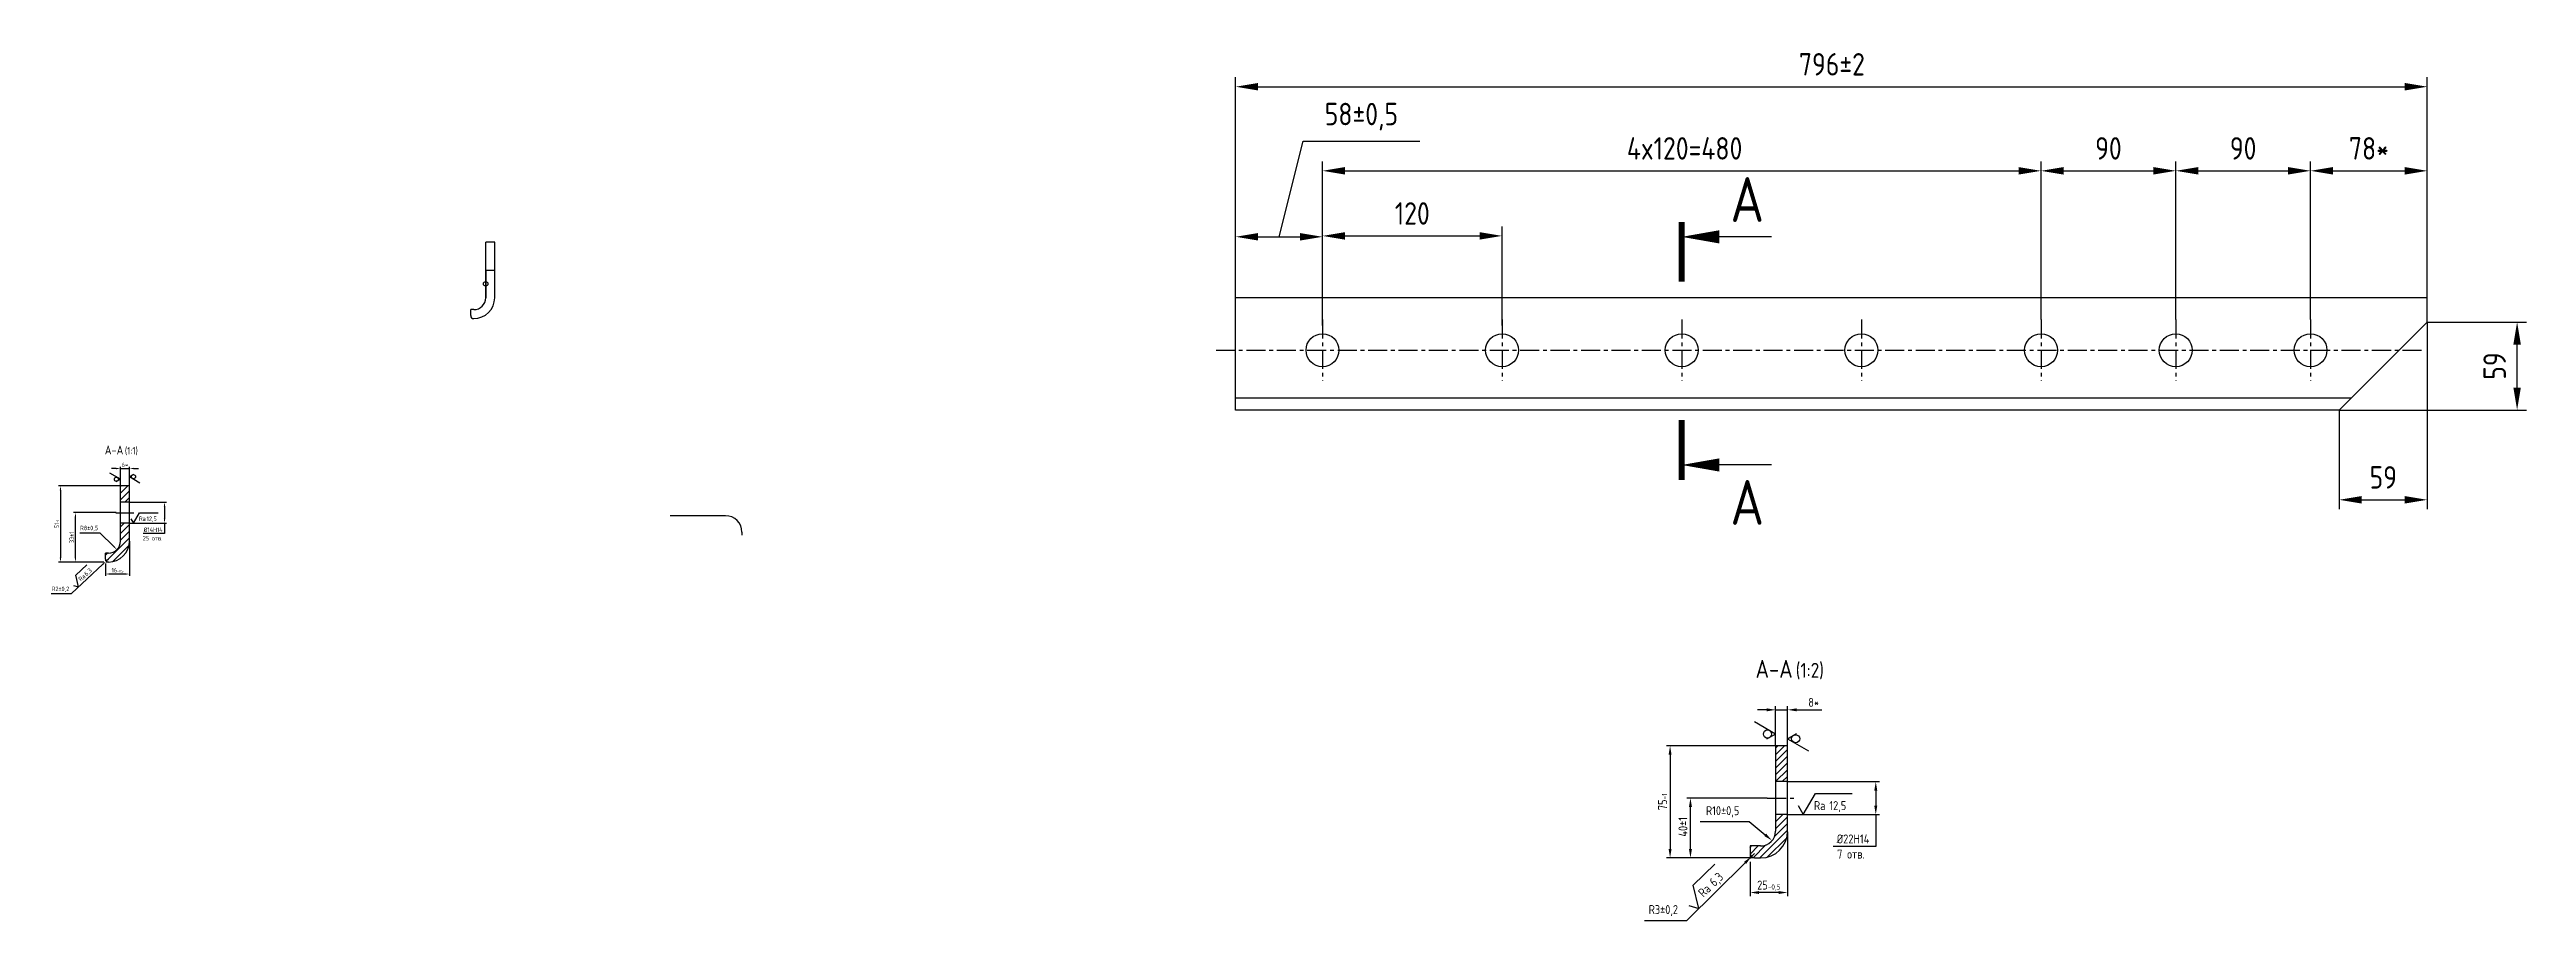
# Model space of a CAD drawing. Header units: millimetres. Extents: x 2646 to 6692, y 1535 to 2401.
# Drawn here: x 5038 to 6692, y 1535 to 2117 of the extents above; entities that cross this region are included whole.
import ezdxf
from ezdxf.enums import TextEntityAlignment as Align

# ---------------------------------------------------------------- set-up
doc = ezdxf.new("R2010")
doc.units = ezdxf.units.MM
doc.header["$LTSCALE"] = 0.4
doc.linetypes.add('CENTER', pattern=[50.8, 31.75, -6.35, 6.35, -6.35])
for name, color, linetype in [('Cen', 5, 'CENTER'), ('Cont', 6, 'Continuous'), ('Dim', 7, 'Continuous'), ('Hatch', 2, 'Continuous'), ('Text', 3, 'Continuous'), ('Textb', 6, 'Continuous')]:
    doc.layers.add(name, color=color, linetype=linetype)
doc.styles.add('Style1', font='romans.shx', dxfattribs={"width": 0.8})
doc.dimstyles.new('Dia_1', dxfattribs={"dimtxt": 3, "dimasz": 3, "dimexe": 1.25, "dimexo": 0, "dimgap": 1, "dimtad": 1, "dimtoh": 1, "dimtxsty": 'Style1', "dimcen": 2.5, "dimclrt": 3, "dimadec": 0, "dimazin": 0, "dimtfac": 1, "dimtmove": 0, "dimatfit": 3, "dimfxl": 1, "dimarcsym": 0})
doc.dimstyles.new('Lin$0', dxfattribs={"dimtxt": 3, "dimasz": 3, "dimexe": 1.25, "dimexo": 0, "dimgap": 1, "dimtad": 1, "dimtoh": 1, "dimdec": 5, "dimlfac": -1, "dimtxsty": 'Style1', "dimcen": 2.5, "dimclrt": 3, "dimaunit": 1, "dimadec": 0, "dimazin": 0, "dimtfac": 1, "dimtdec": 5, "dimtmove": 0, "dimatfit": 3, "dimldrblk": 'NONE', "dimfxl": 1, "dimarcsym": 0})
doc.dimstyles.new('Lin_5$0', dxfattribs={"dimscale": 5, "dimtxt": 3, "dimasz": 3, "dimexe": 1.25, "dimexo": 0, "dimgap": 1.5, "dimtad": 1, "dimtxsty": 'Style1', "dimcen": 2.5, "dimclrt": 3, "dimadec": 0, "dimazin": 0, "dimtfac": 1, "dimtmove": 0, "dimatfit": 3, "dimldrblk": 'DOT', "dimfxl": 1, "dimarcsym": 0})
doc.dimstyles.new('Lin_5$4', dxfattribs={"dimscale": 5, "dimtxt": 3, "dimasz": 3, "dimexe": 1.25, "dimexo": 0, "dimgap": 1.5, "dimtad": 1, "dimtoh": 1, "dimtxsty": 'Style1', "dimcen": 2.5, "dimclrt": 3, "dimadec": 0, "dimazin": 0, "dimtfac": 1, "dimtmove": 0, "dimatfit": 3, "dimldrblk": 'DOT', "dimfxl": 1, "dimarcsym": 0})

msp = doc.modelspace()

# ---------------------------------------------------------------- texts
at = {"layer": 'Text', "color": 3, "style": 'Style1', "width": 0.8}
for s, height, p in [('25 отв.', 3, (5099.888331, 1789.104331)), ('7 отв.', 6, (6231.699211, 1576.47983))]:
    msp.add_text(s, height=height, dxfattribs=at).set_placement(p)

# ---------------------------------------------------------------- blocks, each defined once
blk = doc.blocks.new('*D38')
at = {"layer": 'Defpoints', "color": 0, "transparency": 16777216}
for p in [(5054.9, 1807.7), (5082, 1807.7), (5073.8, 1774.7)]:
    blk.add_point(p, dxfattribs=at)
at = {"layer": 'Dim', "color": 0, "lineweight": -2, "transparency": 16777216}
for p, q in [((5082, 1807.7), (5053.6, 1807.7)), ((5054.9, 1777.7), (5054.9, 1804.7)), ((5073.8, 1774.7), (5053.6, 1774.7))]:
    blk.add_line(p, q, dxfattribs=at)
at = {"layer": 'Dim', "color": 0, "transparency": 16777216}
for points in [[(5054.4, 1804.7), (5055.4, 1804.7), (5054.9, 1807.7)], [(5054.4, 1777.7), (5055.4, 1777.7), (5054.9, 1774.7)]]:
    blk.add_solid(points, dxfattribs=at)
at = {"layer": 'Dim', "color": 3, "transparency": 16777216, "insert": (5052.4, 1791.2), "char_height": 3, "attachment_point": 5, "rotation": 90, "style": 'Style1'}
blk.add_mtext('33%%P1', dxfattribs=at)
blk = doc.blocks.new('_None')
blk = doc.blocks.new('*D39')
at = {"layer": 'Defpoints', "color": 0, "transparency": 16777216}
for p in [(5085, 1825.7), (5044.9, 1774.7), (5064.2, 1774.7)]:
    blk.add_point(p, dxfattribs=at)
at = {"layer": 'Dim', "color": 0, "lineweight": -2, "transparency": 16777216}
for p, q in [((5085, 1825.7), (5043.6, 1825.7)), ((5044.9, 1822.7), (5044.9, 1777.7)), ((5064.2, 1774.7), (5043.6, 1774.7))]:
    blk.add_line(p, q, dxfattribs=at)
at = {"layer": 'Dim', "color": 0, "transparency": 16777216}
for points in [[(5044.4, 1822.7), (5045.4, 1822.7), (5044.9, 1825.7)], [(5044.4, 1777.7), (5045.4, 1777.7), (5044.9, 1774.7)]]:
    blk.add_solid(points, dxfattribs=at)
at = {"layer": 'Dim', "color": 3, "transparency": 16777216, "insert": (5042.4, 1800.2), "char_height": 3, "attachment_point": 5, "rotation": 90, "style": 'Style1'}
blk.add_mtext('51{\\H0.58333x;\\S^-1;}', dxfattribs=at)
blk = doc.blocks.new('*D40')
at = {"layer": 'Defpoints', "color": 0, "transparency": 16777216}
for p in [(5091, 1837.2), (5085, 1825.7), (5091, 1825.7)]:
    blk.add_point(p, dxfattribs=at)
at = {"layer": 'Dim', "color": 0, "lineweight": -2, "transparency": 16777216}
for p, q in [((5082, 1837.2), (5079, 1837.2)), ((5085, 1825.7), (5085, 1838.4)), ((5085, 1837.2), (5091, 1837.2)), ((5091, 1825.7), (5091, 1838.4)), ((5094, 1837.2), (5097, 1837.2))]:
    blk.add_line(p, q, dxfattribs=at)
at = {"layer": 'Dim', "color": 0, "transparency": 16777216}
for points in [[(5082, 1837.7), (5082, 1836.7), (5085, 1837.2)], [(5094, 1837.7), (5094, 1836.7), (5091, 1837.2)]]:
    blk.add_solid(points, dxfattribs=at)
at = {"layer": 'Dim', "color": 3, "transparency": 16777216, "insert": (5088, 1839.7), "char_height": 3, "attachment_point": 5, "style": 'Style1'}
blk.add_mtext('6*', dxfattribs=at)
blk = doc.blocks.new('sherISO_09')
at = {"layer": 'Text'}
for q in [(-1.73, 3), (4.04, 7)]:
    blk.add_line((0, 0), q, dxfattribs=at)
blk.add_circle((0, 2.71), 1.35, dxfattribs=at)
blk = doc.blocks.new('*D41')
at = {"layer": 'Defpoints', "color": 0, "transparency": 16777216}
for p in [(5091, 1788.7), (5075, 1773.8), (5075, 1766.7)]:
    blk.add_point(p, dxfattribs=at)
at = {"layer": 'Dim', "color": 0, "lineweight": -2, "transparency": 16777216}
for p, q in [((5091, 1788.7), (5091, 1765.4)), ((5075, 1773.8), (5075, 1765.4)), ((5088, 1766.7), (5078, 1766.7))]:
    blk.add_line(p, q, dxfattribs=at)
at = {"layer": 'Dim', "color": 0, "transparency": 16777216}
for points in [[(5078, 1767.2), (5078, 1766.2), (5075, 1766.7)], [(5088, 1767.2), (5088, 1766.2), (5091, 1766.7)]]:
    blk.add_solid(points, dxfattribs=at)
at = {"layer": 'Dim', "color": 3, "transparency": 16777216, "insert": (5083, 1769.2), "char_height": 3, "attachment_point": 5, "style": 'Style1'}
blk.add_mtext('16{\\H0.58333x;\\S^-0,5;}', dxfattribs=at)
blk = doc.blocks.new('ZNAK02')
at = {"layer": 'Textb', "style": 'Style1', "width": 0.8}
blk.add_attdef('А-А', text='', height=6, dxfattribs=at).set_placement((13.92, -0.06), align=Align.RIGHT)
blk.add_attdef('SC(1)', (14.94, -0.06), '', height=5, dxfattribs=at)
blk = doc.blocks.new('*D42')
at = {"layer": 'Defpoints', "color": 0, "transparency": 16777216}
for p in [(5091, 1814.7), (5114.4, 1814.7), (5091, 1800.7)]:
    blk.add_point(p, dxfattribs=at)
at = {"layer": 'Dim', "color": 0, "lineweight": -2, "transparency": 16777216}
for p, q in [((5091, 1814.7), (5115.7, 1814.7)), ((5114.4, 1811.7), (5114.4, 1803.7)), ((5091, 1800.7), (5115.7, 1800.7)), ((5114.4, 1793.8), (5100.2, 1793.8)), ((5114.4, 1800.7), (5114.4, 1793.8))]:
    blk.add_line(p, q, dxfattribs=at)
at = {"layer": 'Dim', "color": 0, "transparency": 16777216}
for points in [[(5113.9, 1811.7), (5114.9, 1811.7), (5114.4, 1814.7)], [(5113.9, 1803.7), (5114.9, 1803.7), (5114.4, 1800.7)]]:
    blk.add_solid(points, dxfattribs=at)
at = {"layer": 'Dim', "color": 3, "transparency": 16777216, "insert": (5106.8, 1796.3), "char_height": 3, "attachment_point": 5, "style": 'Style1'}
blk.add_mtext('%%C14H14', dxfattribs=at)
blk = doc.blocks.new('sherISO_01')
at = {"layer": 'Text'}
blk.add_line((4.04, 7), (16.36, 7), dxfattribs=at)
blk.add_lwpolyline([(-1.73, 3), (0, 0), (4.04, 7)], dxfattribs=at)
at = {"layer": 'Text', "style": 'Style1', "width": 0.8}
blk.add_text('Ra', height=3, dxfattribs=at).set_placement((3.58, 1.5))
blk.add_attdef('12,5', (8.73, 1.5), '', height=3, dxfattribs=at)
blk = doc.blocks.new('*D43')
at = {"layer": 'Defpoints', "color": 0, "transparency": 16777216}
for p in [(5075.5, 1775.3), (5077, 1776.7)]:
    blk.add_point(p, dxfattribs=at)
at = {"layer": 'Dim', "color": 0, "lineweight": -2, "transparency": 16777216}
for p, q in [((5052.2, 1753.6), (5073.3, 1773.3)), ((5077, 1776.7), (5075.5, 1775.3)), ((5038.6, 1753.6), (5052.2, 1753.6))]:
    blk.add_line(p, q, dxfattribs=at)
blk.add_arc((5077, 1776.7), 2, 187.1124, 270, dxfattribs=at)
at = {"layer": 'Dim', "color": 0, "transparency": 16777216}
blk.add_solid([(5073, 1773.6), (5073.6, 1772.9), (5075.5, 1775.3)], dxfattribs=at)
at = {"layer": 'Dim', "color": 3, "transparency": 16777216, "insert": (5044.9, 1756.4), "char_height": 3, "attachment_point": 5, "style": 'Style1'}
blk.add_mtext('R2%%P0,2', dxfattribs=at)
blk = doc.blocks.new('sherISO_03')
at = {"layer": 'Text'}
blk.add_line((4.04, 7), (14.12, 7), dxfattribs=at)
blk.add_lwpolyline([(-1.73, 3), (0, 0), (4.04, 7)], dxfattribs=at)
at = {"layer": 'Text', "style": 'Style1', "width": 0.8}
blk.add_text('Ra', height=3, dxfattribs=at).set_placement((3.58, 1.5))
blk.add_attdef('6,3', (8.73, 1.5), '', height=3, dxfattribs=at)
blk = doc.blocks.new('*D44')
at = {"layer": 'Defpoints', "color": 0, "transparency": 16777216}
for p in [(5071.3, 1794.3), (5077, 1788.7)]:
    blk.add_point(p, dxfattribs=at)
at = {"layer": 'Dim', "color": 0, "lineweight": -2, "transparency": 16777216}
for p, q in [((5057.8, 1794.3), (5071.3, 1794.3)), ((5071.3, 1794.3), (5080.5, 1785.1))]:
    blk.add_line(p, q, dxfattribs=at)
at = {"layer": 'Dim', "color": 0, "transparency": 16777216}
blk.add_solid([(5080.8, 1785.5), (5080.1, 1784.8), (5082.6, 1783)], dxfattribs=at)
at = {"layer": 'Dim', "color": 3, "transparency": 16777216, "insert": (5064, 1797.1), "char_height": 3, "attachment_point": 5, "style": 'Style1'}
blk.add_mtext('R8%%P0,5', dxfattribs=at)
blk = doc.blocks.new('*D67')
at = {"layer": 'Defpoints', "color": 0, "transparency": 16777216}
for p in [(6198.6, 1675.9), (6190.6, 1651.9), (6198.6, 1651.9)]:
    blk.add_point(p, dxfattribs=at)
at = {"layer": 'Dim', "color": 0, "lineweight": -2, "transparency": 16777216}
for p, q in [((6184.6, 1675.9), (6178.6, 1675.9)), ((6190.6, 1651.9), (6190.6, 1678.4)), ((6190.6, 1675.9), (6198.6, 1675.9)), ((6198.6, 1651.9), (6198.6, 1678.4)), ((6204.6, 1675.9), (6221.4, 1675.9))]:
    blk.add_line(p, q, dxfattribs=at)
at = {"layer": 'Dim', "color": 0, "transparency": 16777216}
for points in [[(6184.6, 1676.9), (6184.6, 1674.9), (6190.6, 1675.9)], [(6204.6, 1676.9), (6204.6, 1674.9), (6198.6, 1675.9)]]:
    blk.add_solid(points, dxfattribs=at)
at = {"layer": 'Dim', "color": 3, "transparency": 16777216, "insert": (6216, 1680.9), "char_height": 6, "attachment_point": 5, "style": 'Style1'}
blk.add_mtext('8*', dxfattribs=at)
blk = doc.blocks.new('*D68')
at = {"layer": 'Defpoints', "color": 0, "transparency": 16777216}
for p in [(6198.6, 1627.9), (6198.6, 1605.9), (6257.5, 1605.9)]:
    blk.add_point(p, dxfattribs=at)
at = {"layer": 'Dim', "color": 0, "lineweight": -2, "transparency": 16777216}
for p, q in [((6198.6, 1627.9), (6260, 1627.9)), ((6257.5, 1621.9), (6257.5, 1611.9)), ((6198.6, 1605.9), (6260, 1605.9)), ((6257.5, 1605.9), (6257.5, 1584.6)), ((6257.5, 1584.6), (6229, 1584.6))]:
    blk.add_line(p, q, dxfattribs=at)
at = {"layer": 'Dim', "color": 0, "transparency": 16777216}
for points in [[(6256.5, 1621.9), (6258.5, 1621.9), (6257.5, 1627.9)], [(6256.5, 1611.9), (6258.5, 1611.9), (6257.5, 1605.9)]]:
    blk.add_solid(points, dxfattribs=at)
at = {"layer": 'Dim', "color": 3, "transparency": 16777216, "insert": (6242.3, 1589.6), "char_height": 6, "attachment_point": 5, "style": 'Style1'}
blk.add_mtext('%%C22H14', dxfattribs=at)
blk = doc.blocks.new('*D69')
at = {"layer": 'Defpoints', "color": 0, "transparency": 16777216}
for p in [(6133.7, 1616.9), (6174.2, 1616.9), (6176.6, 1576.9)]:
    blk.add_point(p, dxfattribs=at)
at = {"layer": 'Dim', "color": 0, "lineweight": -2, "transparency": 16777216}
for p, q in [((6174.2, 1616.9), (6131.2, 1616.9)), ((6133.7, 1582.9), (6133.7, 1610.9)), ((6176.6, 1576.9), (6131.2, 1576.9))]:
    blk.add_line(p, q, dxfattribs=at)
at = {"layer": 'Dim', "color": 0, "transparency": 16777216}
for points in [[(6132.7, 1610.9), (6134.7, 1610.9), (6133.7, 1616.9)], [(6132.7, 1582.9), (6134.7, 1582.9), (6133.7, 1576.9)]]:
    blk.add_solid(points, dxfattribs=at)
at = {"layer": 'Dim', "color": 3, "transparency": 16777216, "insert": (6128.7, 1597.7), "char_height": 6, "attachment_point": 5, "rotation": 90, "style": 'Style1'}
blk.add_mtext('40±1', dxfattribs=at)
blk = doc.blocks.new('*D70')
at = {"layer": 'Defpoints', "color": 0, "transparency": 16777216}
for p in [(6190.6, 1651.9), (6120.1, 1576.9), (6176.6, 1576.9)]:
    blk.add_point(p, dxfattribs=at)
at = {"layer": 'Dim', "color": 0, "lineweight": -2, "transparency": 16777216}
for p, q in [((6190.6, 1651.9), (6117.6, 1651.9)), ((6120.1, 1645.9), (6120.1, 1582.9)), ((6176.6, 1576.9), (6117.6, 1576.9))]:
    blk.add_line(p, q, dxfattribs=at)
at = {"layer": 'Dim', "color": 0, "transparency": 16777216}
for points in [[(6119.1, 1645.9), (6121.1, 1645.9), (6120.1, 1651.9)], [(6119.1, 1582.9), (6121.1, 1582.9), (6120.1, 1576.9)]]:
    blk.add_solid(points, dxfattribs=at)
at = {"layer": 'Dim', "color": 3, "transparency": 16777216, "insert": (6115.1, 1614.5), "char_height": 6, "attachment_point": 5, "rotation": 90, "style": 'Style1'}
blk.add_mtext('75{\\H0.58333x;\\S^-1;}', dxfattribs=at)
blk = doc.blocks.new('*D71')
at = {"layer": 'Defpoints', "color": 0, "transparency": 16777216}
for p in [(6198.6, 1594.4), (6173.6, 1573), (6173.6, 1553.8)]:
    blk.add_point(p, dxfattribs=at)
at = {"layer": 'Dim', "color": 0, "lineweight": -2, "transparency": 16777216}
for p, q in [((6198.6, 1594.4), (6198.6, 1551.3)), ((6173.6, 1573), (6173.6, 1551.3)), ((6192.6, 1553.8), (6179.6, 1553.8))]:
    blk.add_line(p, q, dxfattribs=at)
at = {"layer": 'Dim', "color": 0, "transparency": 16777216}
for points in [[(6179.6, 1554.8), (6179.6, 1552.8), (6173.6, 1553.8)], [(6192.6, 1554.8), (6192.6, 1552.8), (6198.6, 1553.8)]]:
    blk.add_solid(points, dxfattribs=at)
at = {"layer": 'Dim', "color": 3, "transparency": 16777216, "insert": (6186.1, 1558.8), "char_height": 6, "attachment_point": 5, "style": 'Style1'}
blk.add_mtext('25{\\H0.58333x;\\S^-0,5;}', dxfattribs=at)
blk = doc.blocks.new('*D72')
at = {"layer": 'Defpoints', "color": 0, "transparency": 16777216}
for p in [(6174.4, 1577.8), (6176.6, 1579.9)]:
    blk.add_point(p, dxfattribs=at)
at = {"layer": 'Dim', "color": 0, "lineweight": -2, "transparency": 16777216}
for p, q in [((6131.2, 1535.1), (6170.2, 1573.6)), ((6176.6, 1579.9), (6174.4, 1577.8)), ((6103, 1535.1), (6131.2, 1535.1))]:
    blk.add_line(p, q, dxfattribs=at)
at = {"layer": 'Dim', "color": 0, "transparency": 16777216}
blk.add_solid([(6169.5, 1574.3), (6170.9, 1572.9), (6174.4, 1577.8)], dxfattribs=at)
at = {"layer": 'Dim', "color": 3, "transparency": 16777216, "insert": (6115.6, 1541.7), "char_height": 6, "attachment_point": 5, "style": 'Style1'}
blk.add_mtext('R3±0,2', dxfattribs=at)
blk = doc.blocks.new('_Dot')
at = {"color": 0, "linetype": 'ByBlock', "lineweight": -2}
blk.add_line((-0.5, 0), (-1, 0), dxfattribs=at)
at = {"color": 0, "linetype": 'ByBlock', "const_width": 0.5}
blk.add_lwpolyline([(-0.25, 0, 1), (0.25, 0, 1)], format="xyb", close=True, dxfattribs=at)
blk = doc.blocks.new('*D73')
at = {"layer": 'Defpoints', "color": 0, "transparency": 16777216}
for p in [(6625.9, 2092.4), (5829.9, 1951.3), (6625.9, 1951.3)]:
    blk.add_point(p, dxfattribs=at)
at = {"layer": 'Dim', "color": 0, "lineweight": -2, "transparency": 16777216}
for p, q in [((5829.9, 1951.3), (5829.9, 2098.7)), ((5844.9, 2092.4), (6610.9, 2092.4)), ((6625.9, 1951.3), (6625.9, 2098.7))]:
    blk.add_line(p, q, dxfattribs=at)
at = {"layer": 'Dim', "color": 0, "transparency": 16777216}
for points in [[(5844.9, 2094.9), (5844.9, 2089.9), (5829.9, 2092.4)], [(6610.9, 2094.9), (6610.9, 2089.9), (6625.9, 2092.4)]]:
    blk.add_solid(points, dxfattribs=at)
at = {"layer": 'Dim', "color": 3, "transparency": 16777216, "insert": (6228.2, 2107.4), "char_height": 15, "attachment_point": 5, "style": 'Style1'}
blk.add_mtext('796±2', dxfattribs=at)
blk = doc.blocks.new('*D74')
at = {"layer": 'Defpoints', "color": 0, "transparency": 16777216}
for p in [(6625.9, 1935.1), (6567.1, 1876.3), (6625.9, 1816.3)]:
    blk.add_point(p, dxfattribs=at)
at = {"layer": 'Dim', "color": 0, "lineweight": -2, "transparency": 16777216}
for p, q in [((6625.9, 1935.1), (6625.9, 1810)), ((6567.1, 1876.3), (6567.1, 1810)), ((6582.1, 1816.3), (6610.9, 1816.3))]:
    blk.add_line(p, q, dxfattribs=at)
at = {"layer": 'Dim', "color": 0, "transparency": 16777216}
for points in [[(6582.1, 1818.8), (6582.1, 1813.8), (6567.1, 1816.3)], [(6610.9, 1818.8), (6610.9, 1813.8), (6625.9, 1816.3)]]:
    blk.add_solid(points, dxfattribs=at)
at = {"layer": 'Dim', "color": 3, "transparency": 16777216, "insert": (6596.5, 1831.3), "char_height": 15, "attachment_point": 5, "style": 'Style1'}
blk.add_mtext('59', dxfattribs=at)
blk = doc.blocks.new('*D75')
at = {"layer": 'Defpoints', "color": 0, "transparency": 16777216}
for p in [(6625.9, 1935.1), (6685.9, 1935.1), (6567.1, 1876.3)]:
    blk.add_point(p, dxfattribs=at)
at = {"layer": 'Dim', "color": 0, "lineweight": -2, "transparency": 16777216}
for p, q in [((6625.9, 1935.1), (6692.2, 1935.1)), ((6685.9, 1891.3), (6685.9, 1920.1)), ((6567.1, 1876.3), (6692.2, 1876.3))]:
    blk.add_line(p, q, dxfattribs=at)
at = {"layer": 'Dim', "color": 0, "transparency": 16777216}
for points in [[(6683.4, 1920.1), (6688.4, 1920.1), (6685.9, 1935.1)], [(6683.4, 1891.3), (6688.4, 1891.3), (6685.9, 1876.3)]]:
    blk.add_solid(points, dxfattribs=at)
at = {"layer": 'Dim', "color": 3, "transparency": 16777216, "insert": (6670.9, 1905.7), "char_height": 15, "attachment_point": 5, "rotation": 90, "style": 'Style1'}
blk.add_mtext('59', dxfattribs=at)
blk = doc.blocks.new('razrez03')
at = {"layer": 'Text'}
blk.add_lwpolyline([(0, 0, 0, 1.76, 0), (5, 0, 1.76, 1.76, 0)], format="xyseb", dxfattribs=at)
at = {"layer": 'Text', "const_width": 0.8}
blk.add_lwpolyline([(0, 2), (0, -6)], dxfattribs=at)
at = {"layer": 'Text'}
blk.add_lwpolyline([(12, 0), (5, 0)], dxfattribs=at)
at = {"layer": 'Textb', "style": 'Style1', "width": 0.8}
blk.add_attdef('A', (6.5, 2), '', height=6, dxfattribs=at)
blk = doc.blocks.new('*D76')
at = {"layer": 'Defpoints', "color": 0, "transparency": 16777216}
for p in [(5887.9, 1992.1), (5829.9, 1951.3), (5887.9, 1932.7)]:
    blk.add_point(p, dxfattribs=at)
at = {"layer": 'Dim', "color": 0, "lineweight": -2, "transparency": 16777216}
for p, q in [((5858.9, 1992.1), (5875, 2056)), ((5875, 2056), (5952.9, 2056)), ((5829.9, 1951.3), (5829.9, 1998.4)), ((5844.9, 1992.1), (5872.9, 1992.1)), ((5887.9, 1932.7), (5887.9, 1998.4))]:
    blk.add_line(p, q, dxfattribs=at)
at = {"layer": 'Dim', "color": 0, "transparency": 16777216}
for points in [[(5844.9, 1994.6), (5844.9, 1989.6), (5829.9, 1992.1)], [(5872.9, 1994.6), (5872.9, 1989.6), (5887.9, 1992.1)]]:
    blk.add_solid(points, dxfattribs=at)
at = {"layer": 'Dim', "color": 3, "transparency": 16777216, "insert": (5913.9, 2072.4), "char_height": 15, "attachment_point": 5, "style": 'Style1'}
blk.add_mtext('58±0,5', dxfattribs=at)
blk = doc.blocks.new('*D77')
at = {"layer": 'Defpoints', "color": 0, "transparency": 16777216}
for p in [(6007.9, 1992.7), (5887.9, 1932.7), (6007.9, 1932.7)]:
    blk.add_point(p, dxfattribs=at)
at = {"layer": 'Dim', "color": 0, "lineweight": -2, "transparency": 16777216}
for p, q in [((5887.9, 1932.7), (5887.9, 1999)), ((5902.9, 1992.7), (5992.9, 1992.7)), ((6007.9, 1932.7), (6007.9, 1999))]:
    blk.add_line(p, q, dxfattribs=at)
at = {"layer": 'Dim', "color": 0, "transparency": 16777216}
for points in [[(5902.9, 1995.2), (5902.9, 1990.2), (5887.9, 1992.7)], [(5992.9, 1995.2), (5992.9, 1990.2), (6007.9, 1992.7)]]:
    blk.add_solid(points, dxfattribs=at)
at = {"layer": 'Dim', "color": 3, "transparency": 16777216, "insert": (5947.9, 2007.7), "char_height": 15, "attachment_point": 5, "style": 'Style1'}
blk.add_mtext('120', dxfattribs=at)
blk = doc.blocks.new('*D78')
at = {"layer": 'Defpoints', "color": 0, "transparency": 16777216}
for p in [(6367.9, 2036.2), (6367.9, 1936.8), (5887.9, 1932.7)]:
    blk.add_point(p, dxfattribs=at)
at = {"layer": 'Dim', "color": 0, "lineweight": -2, "transparency": 16777216}
for p, q in [((5887.9, 1932.7), (5887.9, 2042.5)), ((5902.9, 2036.2), (6352.9, 2036.2)), ((6367.9, 1936.8), (6367.9, 2042.5))]:
    blk.add_line(p, q, dxfattribs=at)
at = {"layer": 'Dim', "color": 0, "transparency": 16777216}
for points in [[(5902.9, 2038.7), (5902.9, 2033.7), (5887.9, 2036.2)], [(6352.9, 2038.7), (6352.9, 2033.7), (6367.9, 2036.2)]]:
    blk.add_solid(points, dxfattribs=at)
at = {"layer": 'Dim', "color": 3, "transparency": 16777216, "insert": (6129.8, 2051.2), "char_height": 15, "attachment_point": 5, "style": 'Style1'}
blk.add_mtext('4x120=480', dxfattribs=at)
blk = doc.blocks.new('*D79')
at = {"layer": 'Defpoints', "color": 0, "transparency": 16777216}
for p in [(6457.9, 2036.2), (6367.9, 1936.8), (6457.9, 1936.8)]:
    blk.add_point(p, dxfattribs=at)
at = {"layer": 'Dim', "color": 0, "lineweight": -2, "transparency": 16777216}
for p, q in [((6367.9, 1936.8), (6367.9, 2042.5)), ((6382.9, 2036.2), (6442.9, 2036.2)), ((6457.9, 1936.8), (6457.9, 2042.5))]:
    blk.add_line(p, q, dxfattribs=at)
at = {"layer": 'Dim', "color": 0, "transparency": 16777216}
for points in [[(6382.9, 2038.7), (6382.9, 2033.7), (6367.9, 2036.2)], [(6442.9, 2038.7), (6442.9, 2033.7), (6457.9, 2036.2)]]:
    blk.add_solid(points, dxfattribs=at)
at = {"layer": 'Dim', "color": 3, "transparency": 16777216, "insert": (6412.9, 2051.2), "char_height": 15, "attachment_point": 5, "style": 'Style1'}
blk.add_mtext('90', dxfattribs=at)
blk = doc.blocks.new('*D80')
at = {"layer": 'Defpoints', "color": 0, "transparency": 16777216}
for p in [(6547.9, 2036.2), (6457.9, 1936.8), (6547.9, 1936.8)]:
    blk.add_point(p, dxfattribs=at)
at = {"layer": 'Dim', "color": 0, "lineweight": -2, "transparency": 16777216}
for p, q in [((6457.9, 1936.8), (6457.9, 2042.5)), ((6472.9, 2036.2), (6532.9, 2036.2)), ((6547.9, 1936.8), (6547.9, 2042.5))]:
    blk.add_line(p, q, dxfattribs=at)
at = {"layer": 'Dim', "color": 0, "transparency": 16777216}
for points in [[(6472.9, 2038.7), (6472.9, 2033.7), (6457.9, 2036.2)], [(6532.9, 2038.7), (6532.9, 2033.7), (6547.9, 2036.2)]]:
    blk.add_solid(points, dxfattribs=at)
at = {"layer": 'Dim', "color": 3, "transparency": 16777216, "insert": (6502.9, 2051.2), "char_height": 15, "attachment_point": 5, "style": 'Style1'}
blk.add_mtext('90', dxfattribs=at)
blk = doc.blocks.new('*D81')
at = {"layer": 'Defpoints', "color": 0, "transparency": 16777216}
for p in [(6625.9, 2036.2), (6547.9, 1936.8), (6625.9, 1951.3)]:
    blk.add_point(p, dxfattribs=at)
at = {"layer": 'Dim', "color": 0, "lineweight": -2, "transparency": 16777216}
for p, q in [((6547.9, 1936.8), (6547.9, 2042.5)), ((6562.9, 2036.2), (6610.9, 2036.2)), ((6625.9, 1951.3), (6625.9, 2042.5))]:
    blk.add_line(p, q, dxfattribs=at)
at = {"layer": 'Dim', "color": 0, "transparency": 16777216}
for points in [[(6562.9, 2038.7), (6562.9, 2033.7), (6547.9, 2036.2)], [(6610.9, 2038.7), (6610.9, 2033.7), (6625.9, 2036.2)]]:
    blk.add_solid(points, dxfattribs=at)
at = {"layer": 'Dim', "color": 3, "transparency": 16777216, "insert": (6586.9, 2051.2), "char_height": 15, "attachment_point": 5, "style": 'Style1'}
blk.add_mtext('78*', dxfattribs=at)
blk = doc.blocks.new('*D82')
at = {"layer": 'Defpoints', "color": 0, "transparency": 16777216}
for p in [(6180.6, 1594.9), (6188.2, 1588.5)]:
    blk.add_point(p, dxfattribs=at)
at = {"layer": 'Dim', "color": 0, "lineweight": -2, "transparency": 16777216}
for p, q in [((6140.3, 1601.2), (6173, 1601.2)), ((6173, 1601.2), (6183.6, 1592.3))]:
    blk.add_line(p, q, dxfattribs=at)
at = {"layer": 'Dim', "color": 0, "transparency": 16777216}
blk.add_solid([(6184.3, 1593.1), (6183, 1591.6), (6188.2, 1588.5)], dxfattribs=at)
at = {"layer": 'Dim', "color": 3, "transparency": 16777216, "insert": (6155.2, 1607.8), "char_height": 6, "attachment_point": 5, "style": 'Style1'}
blk.add_mtext('R10±0,5', dxfattribs=at)

# ---------------------------------------------------------------- dimensions: what is measured, and where the dimension line sits
at = {"layer": 'Dim'}
for base, p1, p2, text, picture, middle in [((6625.900019, 2092.443292), (5829.900019, 1951.256791), (6625.900019, 1951.256791), '<>±2', '*D73', (6228.178628, 2092.443292)), ((6367.900019, 2036.203033), (5887.900019, 1932.719021), (6367.900019, 1936.756791), '4x120=<>', '*D78', (6129.811304, 2036.203033))]:
    dim = msp.add_linear_dim(base=base, p1=p1, p2=p2, text=text, dimstyle='Lin_5$0', dxfattribs=at)
    dim.commit()
    dim.dimension.update_dxf_attribs({"geometry": picture, "text_midpoint": middle, "dimtype": 160})
dim = msp.add_linear_dim(base=(5887.900019, 1992.110142), p1=(5829.900019, 1951.256791), p2=(5887.900019, 1932.719021), text='<>±0,5', dimstyle='Lin_5$0', override={"dimtmove": 1}, dxfattribs=at)
dim.commit()
dim.dimension.update_dxf_attribs({"geometry": '*D76', "text_midpoint": (5882.508237, 2056.002683), "dimtype": 160})
for base, p1, p2, picture, middle in [((6457.900019, 2036.203033), (6367.900019, 1936.756791), (6457.900019, 1936.756791), '*D79', (6412.900019, 2051.203033)), ((6547.900019, 2036.203033), (6457.900019, 1936.756791), (6547.900019, 1936.756791), '*D80', (6502.900019, 2051.203033)), ((6007.900019, 1992.719021), (5887.900019, 1932.719021), (6007.900019, 1932.719021), '*D77', (5947.900019, 2007.719021))]:
    dim = msp.add_linear_dim(base=base, p1=p1, p2=p2, dimstyle='Lin_5$0', dxfattribs=at)
    dim.commit()
    dim.dimension.update_dxf_attribs({"geometry": picture, "text_midpoint": middle})
for base, p1, p2, text, dimstyle, picture, middle in [((6625.900019, 2036.203033), (6547.900019, 1936.756791), (6625.900019, 1951.256791), '<>*', 'Lin_5$0', '*D81', (6586.900019, 2051.203033)), ((5090.961847, 1837.166512), (5084.961847, 1825.66504), (5090.961847, 1825.66504), '<>*', 'Lin$0', '*D40', (5087.961847, 1839.666512)), ((5074.961847, 1766.671502), (5090.961847, 1788.66504), (5074.961847, 1773.848507), '<>{\\H0.58333x;\\S^-0,5;}', 'Lin$0', '*D41', (5082.961847, 1769.171502))]:
    dim = msp.add_linear_dim(base=base, p1=p1, p2=p2, text=text, dimstyle=dimstyle, dxfattribs=at)
    dim.commit()
    dim.dimension.update_dxf_attribs({"geometry": picture, "text_midpoint": middle})
for base, angle, picture, middle in [((6625.900019, 1816.256791), 0, '*D74', (6596.485806, 1831.256791)), ((6685.900019, 1935.085218), 90, '*D75', (6670.900019, 1905.671004))]:
    dim = msp.add_linear_dim(base=base, p1=(6567.071592, 1876.256791), p2=(6625.900019, 1935.085218), angle=angle, dimstyle='Lin_5$0', override={"dimdec": 0}, dxfattribs=at)
    dim.commit()
    dim.dimension.update_dxf_attribs({"geometry": picture, "text_midpoint": middle})
for base, p1, p2, text, picture, middle in [((5044.890579, 1774.66504), (5084.961847, 1825.66504), (5064.183326, 1774.66504), '<>{\\H0.58333x;\\S^-1;}', '*D39', (5042.390579, 1800.16504)), ((5054.890579, 1807.66504), (5073.782776, 1774.66504), (5081.961847, 1807.66504), '<>%%P1', '*D38', (5052.390579, 1791.16504))]:
    dim = msp.add_linear_dim(base=base, p1=p1, p2=p2, angle=270, text=text, dimstyle='Lin$0', dxfattribs=at)
    dim.commit()
    dim.dimension.update_dxf_attribs({"geometry": picture, "text_midpoint": middle})
dim = msp.add_linear_dim(base=(5114.433194, 1814.66504), p1=(5090.961847, 1800.66504), p2=(5090.961847, 1814.66504), angle=270, text='%%C<>H14', dimstyle='Lin$0', dxfattribs=at)
dim.commit()
dim.dimension.update_dxf_attribs({"geometry": '*D42', "text_midpoint": (5106.804623, 1793.799214), "dimtype": 160})
for center, mpoint, text, dimstyle, override, picture, middle in [((5076.961847, 1788.66504), (5071.323593, 1794.340434), '<>%%P0,5', 'Dia_1', {"dimse1": 1, "dimarcsym": 1}, '*D44', (5064.037878, 1794.340434)), ((6180.565942, 1594.897173), (6188.23148, 1588.475371), '<>±0,5', 'Lin_5$4', {"dimscale": 2, "dimpost": '', "dimarcsym": 1}, '*D82', (6155.164553, 1601.217364)), ((6176.565942, 1579.897173), (6174.430759, 1577.789807), '<>±0,2', 'Lin_5$4', {"dimscale": 2, "dimarcsym": 1}, '*D72', (6115.605267, 1535.099255))]:
    dim = msp.add_radius_dim(center=center, mpoint=mpoint, text=text, dimstyle=dimstyle, override=override, dxfattribs=at)
    dim.commit()
    dim.dimension.update_dxf_attribs({"geometry": picture, "text_midpoint": middle, "dimtype": 164})
dim = msp.add_radius_dim(center=(5076.961847, 1776.66504), mpoint=(5075.49729, 1775.303029), text='<>%%P0,2', dimstyle='Dia_1', dxfattribs=at)
dim.commit()
dim.dimension.update_dxf_attribs({"geometry": '*D43', "text_midpoint": (5044.919607, 1753.641931), "dimtype": 164})
for base, p1, p2, text, override, picture, middle in [((6198.565942, 1675.897173), (6190.565942, 1651.897173), (6198.565942, 1651.897173), '<>*', {"dimscale": 2}, '*D67', (6215.994514, 1680.897173)), ((6173.565942, 1553.789923), (6198.558862, 1594.392333), (6173.565942, 1572.966928), '<>{\\H0.58333x;\\S^-0,5;}', {"dimscale": 2, "dimdec": 0}, '*D71', (6186.062402, 1558.789923))]:
    dim = msp.add_linear_dim(base=base, p1=p1, p2=p2, text=text, dimstyle='Lin$0', override=override, dxfattribs=at)
    dim.commit()
    dim.dimension.update_dxf_attribs({"geometry": picture, "text_midpoint": middle})
for base, p1, p2, angle, text, picture, middle in [((6120.063432, 1576.897173), (6190.565942, 1651.897173), (6176.555986, 1576.897173), 270, '<>{\\H0.58333x;\\S^-1;}', '*D70', (6120.063432, 1614.538831)), ((6257.508046, 1605.897173), (6198.565942, 1627.897173), (6198.565942, 1605.897173), 90, '%%C<>H14', '*D68', (6242.250903, 1584.64003)), ((6133.676995, 1616.897173), (6176.565942, 1576.897173), (6174.242363, 1616.897173), 90, '<>±1', '*D69', (6133.676995, 1597.685443))]:
    dim = msp.add_linear_dim(base=base, p1=p1, p2=p2, angle=angle, text=text, dimstyle='Lin$0', override={"dimscale": 2}, dxfattribs=at)
    dim.commit()
    dim.dimension.update_dxf_attribs({"geometry": picture, "text_midpoint": middle, "dimtype": 160})

# ---------------------------------------------------------------- hatches: boundary and pattern name
at = {"layer": 'Hatch'}
h = msp.add_hatch(dxfattribs=at)
h.set_pattern_fill('ANSI31', color=256, style=0)
h.set_pattern_definition([(45, (3282.2794, 7076.523), (-2.245064, 2.245064), [])])
h.paths.add_polyline_path([(5090.961847, 1825.66504), (5084.961847, 1825.66504), (5084.961847, 1814.66504), (5090.961847, 1814.66504)])
h.paths.add_polyline_path([(5076.961847, 1780.66504), (5074.961847, 1780.66504), (5074.961847, 1776.66504, 0.4142135624), (5076.961847, 1774.66504, 0.4142135624), (5090.961847, 1788.66504), (5090.961847, 1800.66504), (5084.961847, 1800.66504), (5084.961847, 1788.66504, -0.4142135624)])
h = msp.add_hatch(dxfattribs=at)
h.set_pattern_fill('ANSI31', color=256)
h.set_pattern_definition([(45, (9068.6703, 4699.0705), (-2.245064, 2.245064), [])])
h.paths.add_polyline_path([(6198.565942, 1651.897173), (6190.565942, 1651.897173), (6190.565942, 1627.897173), (6198.565942, 1627.897173)])
h.paths.add_polyline_path([(6198.565942, 1605.897173), (6190.565942, 1605.897173), (6190.565942, 1594.897173, -0.4142135624), (6180.565942, 1584.897173), (6173.565942, 1584.897173), (6173.565942, 1579.897173, 0.4142135624), (6176.565942, 1576.897173), (6180.565942, 1576.897173, 0.4142135624), (6198.565942, 1594.897173)])

# ---------------------------------------------------------------- linework, layer by layer
at = {"layer": 'Cen'}
for p, q in [((5887.900019, 1936.756791), (5887.900019, 1895.756791)), ((6007.900019, 1936.756791), (6007.900019, 1895.756791)), ((6127.900019, 1936.756791), (6127.900019, 1895.756791)), ((6247.900019, 1936.756791), (6247.900019, 1895.756791)), ((6367.900019, 1936.756791), (6367.900019, 1895.756791)), ((6457.900019, 1936.756791), (6457.900019, 1895.756791)), ((6547.900019, 1936.756791), (6547.900019, 1895.756791)), ((5816.804495, 1916.25679), (6622.145122, 1916.25679)), ((5081.961847, 1807.66504), (5093.961847, 1807.66504)), ((6185.047526, 1616.897173), (6203.462481, 1616.897173))]:
    msp.add_line(p, q, dxfattribs=at)
at = {"layer": 'Cont'}
for p, q in [((5334.94333, 1988.39956), (5328.94333, 1988.39956)), ((5328.94333, 1951.39956), (5328.94333, 1988.39956)), ((5334.94333, 1951.39956), (5334.94333, 1988.39956)), ((5320.94333, 1943.39956), (5318.94333, 1943.39956)), ((5318.94333, 1939.39956), (5318.94333, 1943.39956)), ((6625.900019, 1951.256791), (5829.900019, 1951.256791)), ((5829.900019, 1876.256791), (5829.900019, 1951.256791)), ((6625.900019, 1935.085218), (6625.900019, 1951.256791)), ((6625.900019, 1935.085218), (6567.071592, 1876.256791)), ((6575.071592, 1884.256791), (5829.900019, 1884.256791)), ((6567.071592, 1876.256791), (5829.900019, 1876.256791)), ((5090.961847, 1825.66504), (5084.961847, 1825.66504)), ((5084.961847, 1788.66504), (5084.961847, 1825.66504)), ((5090.961847, 1788.66504), (5090.961847, 1825.66504)), ((5090.961847, 1814.66504), (5084.961847, 1814.66504)), ((5489.143115, 1805.682399), (5452.143115, 1805.682399)), ((5090.961847, 1800.66504), (5084.961847, 1800.66504)), ((5500.143115, 1794.682399), (5500.143115, 1792.682399)), ((5076.961847, 1780.66504), (5074.961847, 1780.66504)), ((5074.961847, 1776.66504), (5074.961847, 1780.66504)), ((6198.565942, 1651.897173), (6190.565942, 1651.897173)), ((6190.565942, 1651.897173), (6190.565942, 1594.897173)), ((6198.565942, 1594.897173), (6198.565942, 1651.897173)), ((6198.565942, 1627.897173), (6190.565942, 1627.897173)), ((6198.565942, 1605.897173), (6190.565942, 1605.897173)), ((6180.565942, 1584.897173), (6173.565942, 1584.897173)), ((6173.565942, 1584.897173), (6173.565942, 1579.897173)), ((6176.565942, 1576.897173), (6180.565942, 1576.897173))]:
    msp.add_line(p, q, dxfattribs=at)
for centre in [(5887.900019, 1916.25679), (6007.900019, 1916.25679), (6127.900019, 1916.25679), (6247.900019, 1916.25679), (6367.900019, 1916.25679), (6457.900019, 1916.25679), (6547.900019, 1916.25679)]:
    msp.add_circle(centre, 11, dxfattribs=at)
for centre, radius, start, end in [((5320.94333, 1939.39956), 2, 180, 270), ((5320.94333, 1951.39956), 14, 270, 0), ((5320.94333, 1951.39956), 8, 270, 0), ((5489.143115, 1794.682399), 11, 0, 90), ((5076.961847, 1788.66504), 14, 270, 0), ((5076.961847, 1788.66504), 8, 270, 0), ((5076.961847, 1776.66504), 2, 180, 270), ((6180.565942, 1594.897173), 10, 270, 0), ((6180.565942, 1594.897173), 18, 270, 0), ((6176.565942, 1579.897173), 3, 180, 270)]:
    msp.add_arc(centre, radius, start, end, dxfattribs=at)
at = {"layer": 'Dim', "color": 2}
for q in [(5334.94333, 1969.89956), (5328.94333, 1951.39956)]:
    msp.add_line((5328.94333, 1969.89956), q, dxfattribs=at)
at = {"layer": 'Dim'}
for p, q in [((5074.961847, 1776.66504), (5074.961847, 1775.405533)), ((5076.961847, 1774.66504), (5075.411633, 1774.66504)), ((6185.047526, 1616.897173), (6174.242363, 1616.897173)), ((6176.565942, 1576.897173), (6171.183342, 1576.897173)), ((6173.565942, 1579.897173), (6173.565942, 1576.531314)), ((6173.565942, 1574.378827), (6173.565942, 1572.858053))]:
    msp.add_line(p, q, dxfattribs=at)
at = {"layer": 'Dim', "color": 2}
msp.add_circle((5328.94333, 1960.64956), 1.5, dxfattribs=at)

# ---------------------------------------------------------------- block references
at = {"layer": 'Cont', "xscale": 2, "yscale": 2, "zscale": 2}
msp.add_blockref('sherISO_01', (6209.052728, 1605.897173), dxfattribs=at).add_auto_attribs({'12,5': '12,5'})
at = {"layer": 'Cont', "xscale": 2, "yscale": 2, "zscale": 2, "rotation": 43.8030270522396}
msp.add_blockref('sherISO_03', (6139.293103, 1543.109921), dxfattribs=at).add_auto_attribs({'6,3': '6,3'})
at = {"layer": 'Dim'}
for name, p, xscale, yscale, zscale, values in [('razrez03', (6127.900019, 1992.062314), 5, 5, 5, {'A': 'А'}), ('ZNAK02', (6174.155794, 1697.421806), 2, 2, 2, {'А-А': 'А-А', 'SC(1)': '(1:2)'})]:
    msp.add_blockref(name, p, dxfattribs=dict(at, xscale=xscale, yscale=yscale, zscale=zscale)).add_auto_attribs(values)
ref = msp.add_blockref('razrez03', (6127.900019, 1839.583744), dxfattribs=dict(at, xscale=-5, yscale=5, zscale=5, rotation=180))
ref.add_attrib('A', 'А', (6160.400019, 1799.583744), dxfattribs={"layer": 'Textb', "height": 30, "style": 'Style1', "width": 0.8})
for name, p, values in [('ZNAK02', (5072.986217, 1846.629766), {'А-А': 'А-А', 'SC(1)': '(1:1)'}), ('sherISO_01', (5093.717642, 1800.66504), {'12,5': '12,5'})]:
    msp.add_blockref(name, p, dxfattribs=at).add_auto_attribs(values)
for p, rotation in [((5084.961847, 1830.005911), 89.99999999999999), ((5090.961847, 1831.77536), 270)]:
    msp.add_blockref('sherISO_09', p, dxfattribs=dict(at, rotation=rotation))
at = {"layer": 'Dim', "rotation": 42.92225502931972}
msp.add_blockref('sherISO_03', (5056.971653, 1758.074531), dxfattribs=at).add_auto_attribs({'6,3': '6,3'})
at = {"layer": 'Dim', "xscale": 2, "yscale": 2, "zscale": 2}
for p, rotation in [((6190.565942, 1659.745303), 90.00000000000001), ((6198.565942, 1656.581566), 270)]:
    msp.add_blockref('sherISO_09', p, dxfattribs=dict(at, rotation=rotation))

msp.set_redraw_order([(e.dxf.handle, doc.entitydb.next_handle()) for e in msp.query("TEXT MTEXT ATTDEF DIMENSION ARC_DIMENSION")])  # texts and dimensions are drawn at this point

doc.saveas('drawing.dxf')
